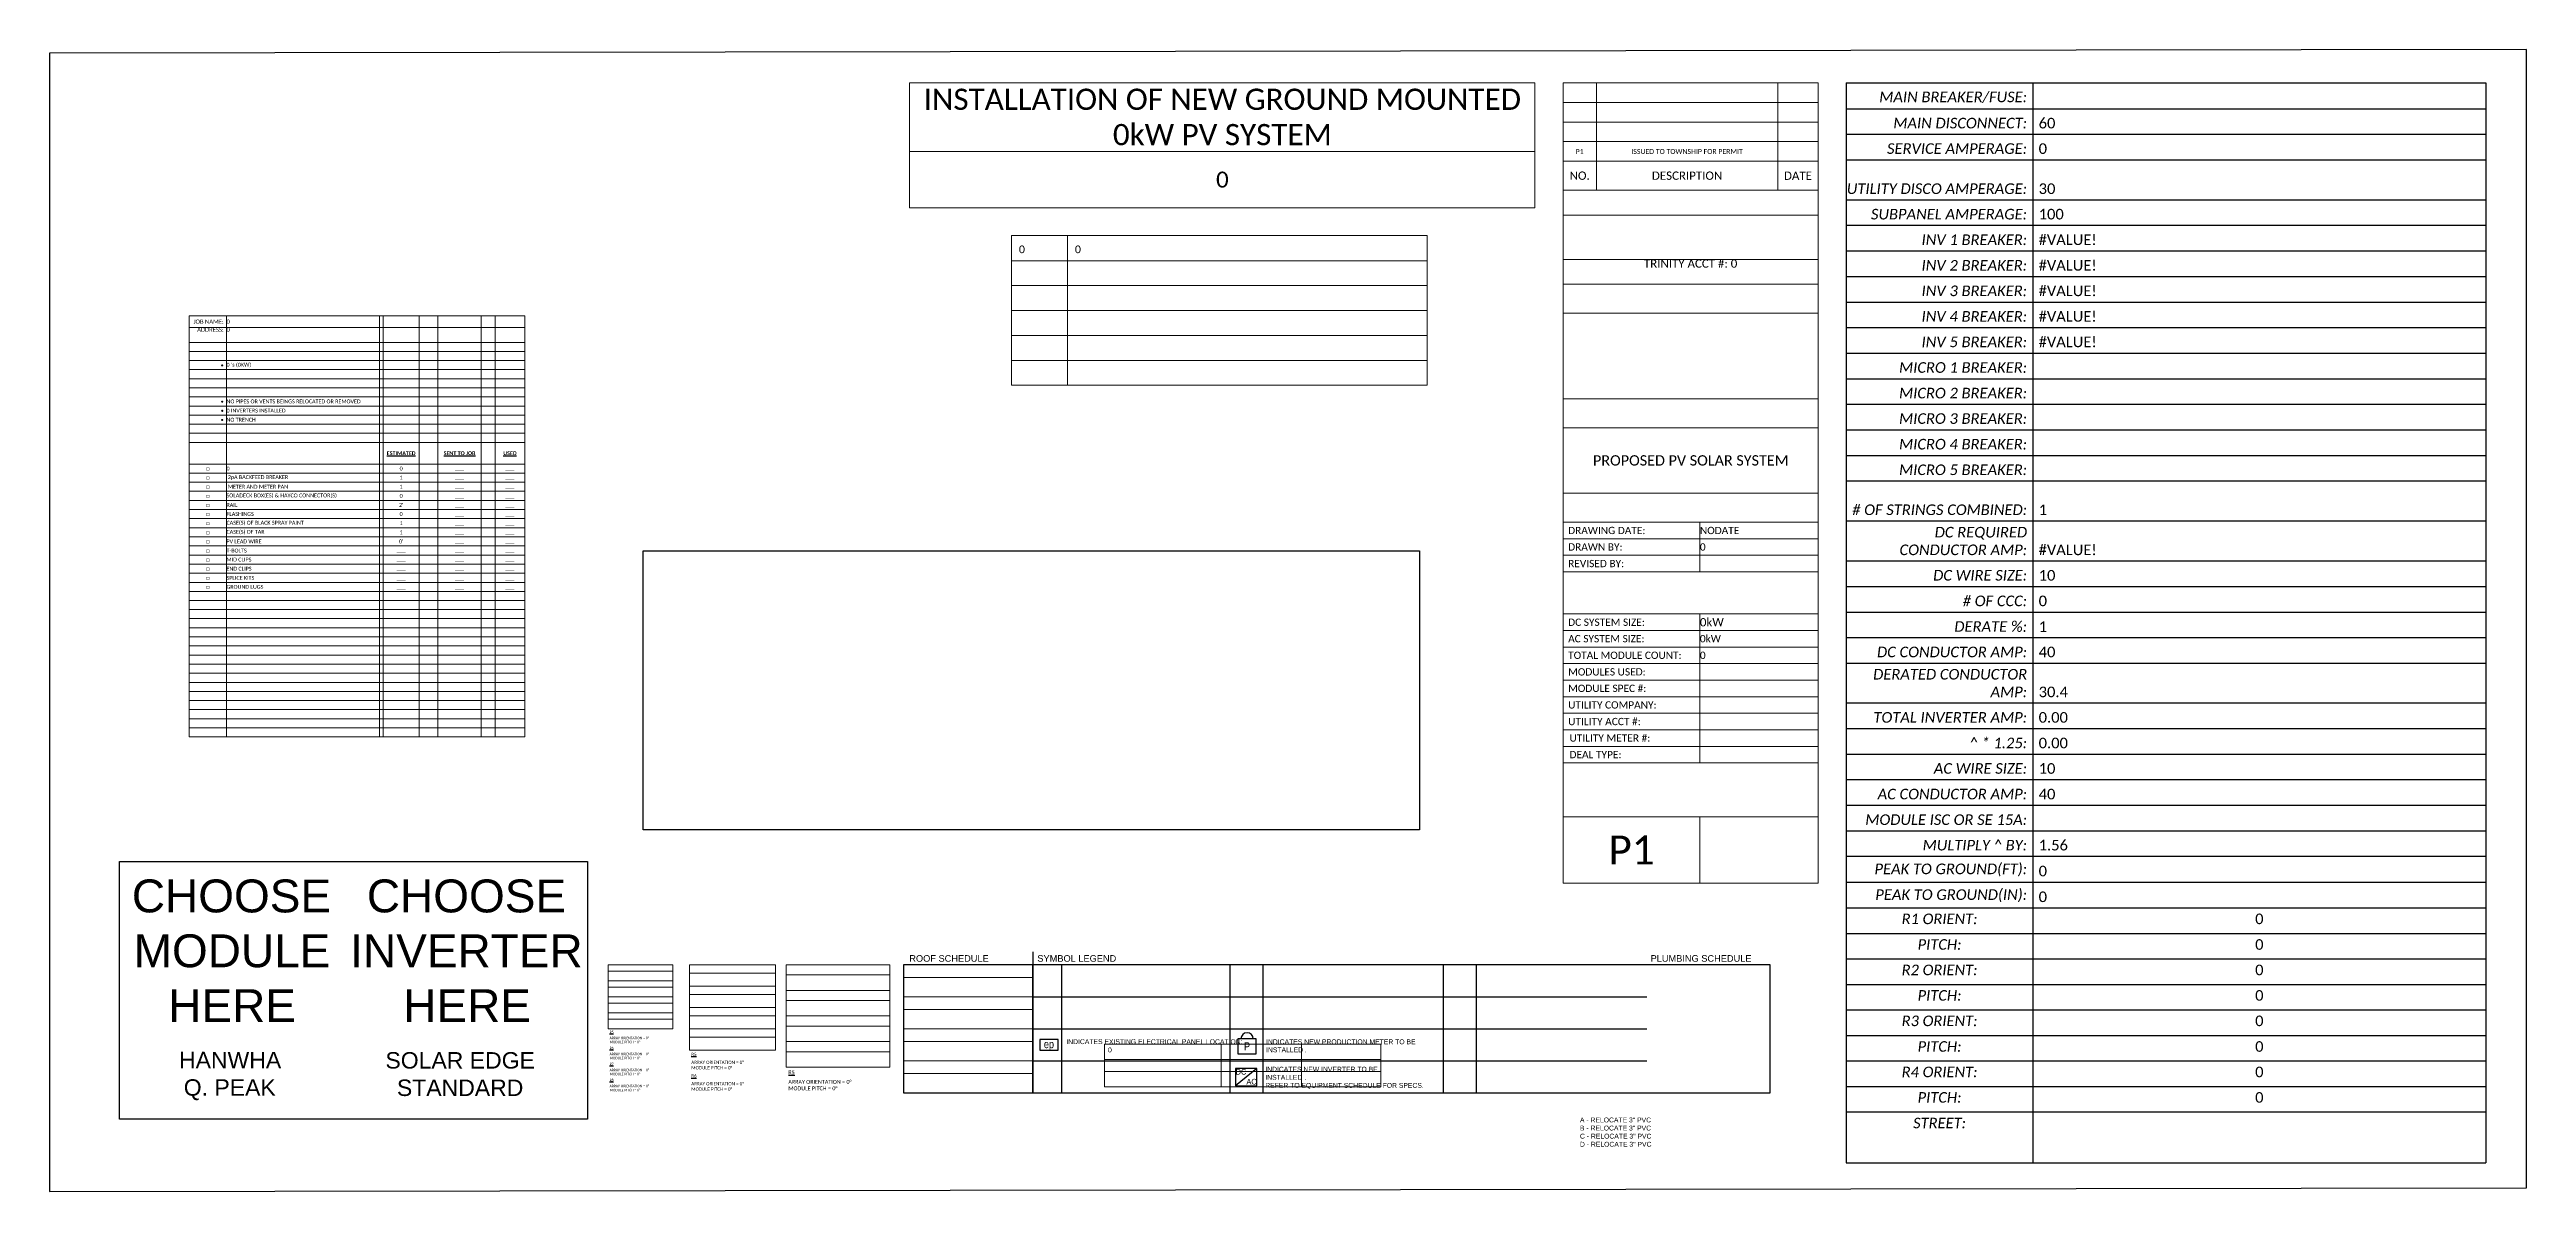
# Model space of a CAD drawing. Header units: feet. Extents: x -13431 to 15277, y 10370 to 29871.
# Drawn here: x 3900 to 5660, y 16778 to 17589 of the extents above; entities that cross this region are included whole.
import ezdxf
from ezdxf.enums import TextEntityAlignment as Align

# ---------------------------------------------------------------- set-up
doc = ezdxf.new("R2010")
doc.units = ezdxf.units.FT
doc.header["$MEASUREMENT"] = 0
doc.layers.add('LOCKED (NO PRINT)', color=7, linetype='Continuous', plot=False)
doc.layers.add('Z - TITLEBLOCK TXT', color=7, linetype='Continuous')
doc.styles.add('PAPER SPACE TXT', font='technic_.ttf', dxfattribs={"height": 0.125})
doc.styles.get("Standard").update_dxf_attribs({"font": 'calibri.ttf'})
doc.styles.add('TITLE BBLOCK TEXT', font='ARIALUNI.TTF')

# ---------------------------------------------------------------- blocks, each defined once
blk = doc.blocks.new('*T61')
at = {"layer": 'Defpoints', "color": 8, "linetype": 'ByBlock', "lineweight": 0, "transparency": 16777216}
for p, q in [((0, 0), (444.3, 0)), ((0, 0), (0, -88.9)), ((444.3, 0), (444.3, -88.9)), ((0, -48.9), (444.3, -48.9)), ((0, -88.9), (444.3, -88.9))]:
    blk.add_line(p, q, dxfattribs=at)
at = {"color": 0, "transparency": 16777216, "width": 437.115, "attachment_point": 5}
for s, insert, char_height in [('{\\fCalibri|b0|i0|c0;INSTALLATION OF NEW GROUND MOUNTED^J0kW PV SYSTEM', (222.2, -24.4), 15.067), ('{\\fCalibri|b0|i0|c0;0', (222.2, -68.9), 11.3)]:
    blk.add_mtext(s, dxfattribs=dict(at, insert=insert, char_height=char_height))
blk = doc.blocks.new('*T62')
at = {"layer": 'Defpoints', "color": 8, "linetype": 'ByBlock', "lineweight": 0, "transparency": 16777216}
for p, q in [((0, 0), (295.2, 0)), ((0, 0), (0, -106.5)), ((39.7, 0), (39.7, -106.5)), ((295.2, 0), (295.2, -106.5)), ((0, -17.9), (295.2, -17.9)), ((0, -35.6), (295.2, -35.6)), ((0, -53.3), (295.2, -53.3)), ((0, -71), (295.2, -71)), ((0, -88.8), (295.2, -88.8)), ((0, -106.5), (295.2, -106.5))]:
    blk.add_line(p, q, dxfattribs=at)
at = {"color": 0, "transparency": 16777216, "char_height": 5.449, "attachment_point": 7}
for s, insert, width in [('{\\fCalibri|b0|i0|c0;0', (5.2, -12.6), 29.27), ('{\\fCalibri|b0|i0|c0;0', (45, -12.6), 244.994), ('{\\fCalibri|b0|i0|c0;', (5.2, -30.4), 29.27), ('{\\fCalibri|b0|i0|c0;', (45, -30.4), 244.994), ('{\\fCalibri|b0|i0|c0;', (5.2, -48.1), 29.27), ('{\\fCalibri|b0|i0|c0;', (45, -48.1), 244.994), ('{\\fCalibri|b0|i0|c0;', (5.2, -65.8), 29.27), ('{\\fCalibri|b0|i0|c0;', (45, -65.8), 244.994), ('{\\fCalibri|b0|i0|c0;', (5.2, -83.5), 29.27), ('{\\fCalibri|b0|i0|c0;', (45, -83.5), 244.994), ('{\\fCalibri|b0|i0|c0;', (5.2, -101.3), 29.27), ('{\\fCalibri|b0|i0|c0;', (45, -101.3), 244.994)]:
    blk.add_mtext(s, dxfattribs=dict(at, insert=insert, width=width))
blk = doc.blocks.new('A$C754918D2')
at = {"linetype": 'Continuous'}
for p, q in [((-3.7, 11.6), (-3.7, 0.4)), ((10.1, 11.6), (-3.7, 11.6)), ((-3.7, 0.4), (10.1, 0.4)), ((10.1, 0.4), (10.1, 11.6))]:
    blk.add_line(p, q, dxfattribs=at)
blk.add_arc((3.2, 11.6), 4.64, 0.0033, 180.0033, dxfattribs=at)
at = {"style": 'PAPER SPACE TXT'}
blk.add_text('P', height=6, dxfattribs=at).set_placement((3.2, 6), align=Align.MIDDLE_CENTER)
blk = doc.blocks.new('GENERIC INVERTER')
blk.add_line((0.284, 0.231), (0, 0))
at = {"linetype": 'Continuous', "flags": 128}
blk.add_lwpolyline([(0.284, 0.231), (0, 0.231), (0, 0), (0.284, 0)], close=True, dxfattribs=at)
at = {"style": 'PAPER SPACE TXT'}
for s, p in [('DC', (0.072, 0.186)), ('AC', (0.212, 0.055))]:
    blk.add_text(s, height=0.075, dxfattribs=at).set_placement(p, align=Align.MIDDLE_CENTER)
blk = doc.blocks.new('A$C18892F71')
at = {"linetype": 'Continuous'}
for p, q in [((-0.124, 0.108), (-0.124, 0.01)), ((0.048, 0.108), (-0.124, 0.108)), ((-0.124, 0.01), (0.048, 0.01)), ((0.048, 0.01), (0.048, 0.108))]:
    blk.add_line(p, q, dxfattribs=at)
at = {"style": 'PAPER SPACE TXT'}
blk.add_text('ep', height=0.075, dxfattribs=at).set_placement((-0.038, 0.065), align=Align.MIDDLE_CENTER)
blk = doc.blocks.new('*T65')
at = {"layer": 'Defpoints', "color": 8, "linetype": 'ByBlock', "lineweight": 0, "transparency": 16777216}
for p, q in [((0, 0), (196.3, 0)), ((0, 0), (0, -30.3)), ((82.8, 0), (82.8, -30.3)), ((139.8, 0), (139.8, -30.3)), ((196.3, 0), (196.3, -30.3)), ((0, -10.8), (196.3, -10.8)), ((0, -19.5), (196.3, -19.5)), ((0, -30.3), (196.3, -30.3))]:
    blk.add_line(p, q, dxfattribs=at)
at = {"color": 0, "transparency": 16777216, "char_height": 3.438, "attachment_point": 1}
for s, insert, width in [('{\\fCalibri|b0|i0|c0;', (2.4, -10.8), 78.001), ('{\\fCalibri|b0|i0|c0;0', (2.4, -2.4), 78.001), ('{\\fCalibri|b0|i0|c0;', (85.3, -2.4), 52.08), ('{\\fCalibri|b0|i0|c0;', (85.3, -10.8), 52.08), ('{\\fCalibri|b0|i0|c0;', (142.2, -10.8), 51.743), ('{\\fCalibri|b0|i0|c0;.', (142.2, -2.4), 51.743), ('{\\fCalibri|b0|i0|c0;', (2.4, -21.9), 78.001), ('{\\fCalibri|b0|i0|c0;', (85.3, -21.9), 52.08), ('{\\fCalibri|b0|i0|c0;.', (142.2, -21.9), 51.743)]:
    blk.add_mtext(s, dxfattribs=dict(at, insert=insert, width=width))
blk = doc.blocks.new('*T66')
at = {"layer": 'Defpoints', "color": 8, "linetype": 'ByBlock', "lineweight": 0, "transparency": 16777216}
for p, q in [((0, 0), (91.8, 0)), ((0, 0), (0, -91.1)), ((91.8, 0), (91.8, -91.1)), ((0, -9), (91.8, -9)), ((0, -22.8), (91.8, -22.8)), ((0, -31.8), (91.8, -31.8)), ((0, -45.5), (91.8, -45.5)), ((0, -54.6), (91.8, -54.6)), ((0, -68.3), (91.8, -68.3)), ((0, -77.3), (91.8, -77.3)), ((0, -91.1), (91.8, -91.1))]:
    blk.add_line(p, q, dxfattribs=at)
at = {"color": 0, "transparency": 16777216, "char_height": 3.446, "width": 88.114, "attachment_point": 4}
for s, insert in [('{\\fCalibri|b0|i0|c0;\\L', (1.9, -4.5)), ('{\\fCalibri|b0|i0|c0;', (1.9, -15.9)), ('{\\fCalibri|b0|i0|c0;\\L', (1.9, -27.3)), ('{\\fCalibri|b0|i0|c0;', (1.9, -38.7)), ('{\\fCalibri|b0|i0|c0;\\L', (1.9, -50)), ('{\\fCalibri|b0|i0|c0;', (1.9, -61.4)), ('{\\fCalibri|b0|i0|c0;\\L', (1.9, -72.8)), ('{\\fCalibri|b0|i0|c0;', (1.9, -84.2))]:
    blk.add_mtext(s, dxfattribs=dict(at, insert=insert))
blk = doc.blocks.new('*T94')
at = {"layer": 'Defpoints', "color": 8, "linetype": 'ByBlock', "lineweight": 0, "transparency": 16777216}
for p, q in [((0, 0), (73.5, 0)), ((0, 0), (0, -72.8)), ((73.5, 0), (73.5, -72.8)), ((0, -7.2), (73.5, -7.2)), ((0, -18.2), (73.5, -18.2)), ((0, -25.4), (73.5, -25.4)), ((0, -36.4), (73.5, -36.4)), ((0, -43.6), (73.5, -43.6)), ((0, -54.6), (73.5, -54.6)), ((0, -61.9), (73.5, -61.9)), ((0, -72.8), (73.5, -72.8))]:
    blk.add_line(p, q, dxfattribs=at)
at = {"color": 0, "transparency": 16777216, "char_height": 2.757, "width": 70.491, "attachment_point": 4}
for s, insert in [('{\\fCalibri|b0|i0|c0;\\L', (1.5, -3.6)), ('{\\fCalibri|b0|i0|c0;', (1.5, -12.7)), ('{\\fCalibri|b0|i0|c0;\\L', (1.5, -21.8)), ('{\\fCalibri|b0|i0|c0;', (1.5, -30.9)), ('{\\fCalibri|b0|i0|c0;\\L', (1.5, -40)), ('{\\fCalibri|b0|i0|c0;', (1.5, -49.1)), ('{\\fCalibri|b0|i0|c0;\\L', (1.5, -58.2)), ('{\\fCalibri|b0|i0|c0;', (1.5, -67.4))]:
    blk.add_mtext(s, dxfattribs=dict(at, insert=insert))
blk = doc.blocks.new('*T95')
at = {"layer": 'Defpoints', "color": 8, "linetype": 'ByBlock', "lineweight": 0, "transparency": 16777216}
for p, q in [((0, 0), (61.2, 0)), ((0, 0), (0, -60.7)), ((61.2, 0), (61.2, -60.7)), ((0, -6), (61.2, -6)), ((0, -15.2), (61.2, -15.2)), ((0, -21.2), (61.2, -21.2)), ((0, -30.4), (61.2, -30.4)), ((0, -36.4), (61.2, -36.4)), ((0, -45.5), (61.2, -45.5)), ((0, -51.5), (61.2, -51.5)), ((0, -60.7), (61.2, -60.7))]:
    blk.add_line(p, q, dxfattribs=at)
at = {"color": 0, "transparency": 16777216, "char_height": 2.298, "width": 58.743, "attachment_point": 4}
for s, insert in [('{\\fCalibri|b0|i0|c0;\\L', (1.2, -3)), ('{\\fCalibri|b0|i0|c0;', (1.2, -10.6)), ('{\\fCalibri|b0|i0|c0;\\L', (1.2, -18.2)), ('{\\fCalibri|b0|i0|c0;', (1.2, -25.8)), ('{\\fCalibri|b0|i0|c0;\\L', (1.2, -33.4)), ('{\\fCalibri|b0|i0|c0;', (1.2, -41)), ('{\\fCalibri|b0|i0|c0;\\L', (1.2, -48.5)), ('{\\fCalibri|b0|i0|c0;', (1.2, -56.1))]:
    blk.add_mtext(s, dxfattribs=dict(at, insert=insert))
blk = doc.blocks.new('*T96')
at = {"layer": 'Defpoints', "color": 8, "linetype": 'ByBlock', "lineweight": 0, "transparency": 16777216}
for p, q in [((0, 0), (45.9, 0)), ((0, 0), (0, -45.5)), ((45.9, 0), (45.9, -45.5)), ((0, -4.5), (45.9, -4.5)), ((0, -11.4), (45.9, -11.4)), ((0, -15.9), (45.9, -15.9)), ((0, -22.8), (45.9, -22.8)), ((0, -27.3), (45.9, -27.3)), ((0, -34.1), (45.9, -34.1)), ((0, -38.7), (45.9, -38.7)), ((0, -45.5), (45.9, -45.5))]:
    blk.add_line(p, q, dxfattribs=at)
at = {"color": 0, "transparency": 16777216, "char_height": 1.723, "width": 44.057, "attachment_point": 4}
for s, insert in [('{\\fCalibri|b0|i0|c0;\\L', (0.9, -2.3)), ('{\\fCalibri|b0|i0|c0;', (0.9, -7.9)), ('{\\fCalibri|b0|i0|c0;\\L', (0.9, -13.6)), ('{\\fCalibri|b0|i0|c0;', (0.9, -19.3)), ('{\\fCalibri|b0|i0|c0;\\L', (0.9, -25)), ('{\\fCalibri|b0|i0|c0;', (0.9, -30.7)), ('{\\fCalibri|b0|i0|c0;\\L', (0.9, -36.4)), ('{\\fCalibri|b0|i0|c0;', (0.9, -42.1))]:
    blk.add_mtext(s, dxfattribs=dict(at, insert=insert))
blk = doc.blocks.new('*T97')
at = {"layer": 'Defpoints', "color": 8, "linetype": 'ByBlock', "lineweight": 0, "transparency": 16777216}
for p, q in [((0, 0), (238.6, 0)), ((0, 0), (0, -299.3)), ((26.6, 0), (26.6, -299.3)), ((135.2, 0), (135.2, -299.3)), ((137.9, 0), (137.9, -299.3)), ((163.5, 0), (163.5, -299.3)), ((176.8, 0), (176.8, -299.3)), ((207.6, 0), (207.6, -299.3)), ((217.4, 0), (217.4, -299.3)), ((238.6, 0), (238.6, -299.3)), ((0, -8.4), (238.6, -8.4)), ((0, -18.9), (238.6, -18.9)), ((0, -25.4), (238.6, -25.4)), ((0, -31.8), (238.6, -31.8)), ((0, -38.3), (238.6, -38.3)), ((0, -44.8), (238.6, -44.8)), ((0, -51.2), (238.6, -51.2)), ((0, -57.7), (238.6, -57.7)), ((0, -64.2), (238.6, -64.2)), ((0, -70.6), (238.6, -70.6)), ((0, -77.1), (238.6, -77.1)), ((0, -83.5), (238.6, -83.5)), ((0, -90), (238.6, -90)), ((0, -105.4), (238.6, -105.4)), ((0, -111.8), (238.6, -111.8)), ((0, -118.3), (238.6, -118.3)), ((0, -124.7), (238.6, -124.7)), ((0, -131.2), (238.6, -131.2)), ((0, -137.7), (238.6, -137.7)), ((0, -144.2), (238.6, -144.2)), ((0, -150.7), (238.6, -150.7)), ((0, -157.2), (238.6, -157.2)), ((0, -163.6), (238.6, -163.6)), ((0, -170.1), (238.6, -170.1)), ((0, -176.6), (238.6, -176.6)), ((0, -183), (238.6, -183)), ((0, -189.5), (238.6, -189.5)), ((0, -195.9), (238.6, -195.9)), ((0, -202.4), (238.6, -202.4)), ((0, -208.9), (238.6, -208.9)), ((0, -215.3), (238.6, -215.3)), ((0, -221.8), (238.6, -221.8)), ((0, -228.3), (238.6, -228.3)), ((0, -234.7), (238.6, -234.7)), ((0, -241.2), (238.6, -241.2)), ((0, -247.6), (238.6, -247.6)), ((0, -254.1), (238.6, -254.1)), ((0, -260.6), (238.6, -260.6)), ((0, -267), (238.6, -267)), ((0, -273.5), (238.6, -273.5)), ((0, -279.9), (238.6, -279.9)), ((0, -286.4), (238.6, -286.4)), ((0, -292.9), (238.6, -292.9)), ((0, -299.3), (238.6, -299.3))]:
    blk.add_line(p, q, dxfattribs=at)
at = {"color": 0, "transparency": 16777216}
for s, insert, char_height, width, attachment_point in [('{\\fCalibri|b0|i0|c0;JOB NAME:', (24.6, -4.2), 3, 22.582, 6), ('{\\fCalibri|b0|i0|c0;ADDRESS:', (24.6, -8.4), 3, 22.582, 3), ('{\\fCalibri|b0|i0|c0;0', (26.6, -4.2), 3, 108.617, 4), ('{\\fCalibri|b0|i0|c0;0', (26.6, -8.4), 3, 108.617, 1), ('{\\fCalibri|b0|i0|c0;', (136.6, -4.2), 2.75, 2.75, 5), ('{\\fCalibri|b0|i0|c0;', (136.6, -13.7), 2.75, 2.75, 5), ('{\\fCalibri|b0|i0|c0;', (150.7, -4.2), 2.75, 25.507, 5), ('{\\fCalibri|b0|i0|c0;', (150.7, -13.7), 2.75, 25.507, 5), ('{\\fCalibri|b0|i0|c0;', (170.1, -4.2), 2.75, 13.357, 5), ('{\\fCalibri|b0|i0|c0;', (170.1, -13.7), 2.75, 13.357, 5), ('{\\fCalibri|b0|i0|c0;', (192.2, -4.2), 2.75, 30.809, 5), ('{\\fCalibri|b0|i0|c0;', (192.2, -13.7), 2.75, 30.809, 5), ('{\\fCalibri|b0|i0|c0;', (212.5, -4.2), 2.75, 9.823, 5), ('{\\fCalibri|b0|i0|c0;', (212.5, -13.7), 2.75, 9.823, 5), ('{\\fCalibri|b0|i0|c0;', (228, -4.2), 2.75, 21.192, 5), ('{\\fCalibri|b0|i0|c0;', (228, -13.7), 2.75, 21.192, 5), ('{\\fCalibri|b0|i0|c0;•', (24.6, -35.1), 2.75, 22.582, 6), ('{\\fCalibri|b0|i0|c0;', (24.6, -22.1), 2.75, 22.582, 6), ('{\\fCalibri|b0|i0|c0;', (24.6, -28.6), 2.75, 22.582, 6), ('{\\fCalibri|b0|i0|c0;', (26.6, -22.1), 2.75, 108.617, 4), ('{\\fCalibri|b0|i0|c0;', (26.6, -28.6), 2.75, 108.617, 4), ("{\\fCalibri|b0|i0|c0;0 's (0KW)", (26.6, -35.1), 2.75, 108.617, 4), ('{\\fCalibri|b0|i0|c0;', (136.6, -22.1), 2.75, 2.75, 5), ('{\\fCalibri|b0|i0|c0;', (136.6, -28.6), 2.75, 2.75, 5), ('{\\fCalibri|b0|i0|c0;', (136.6, -35.1), 2.75, 2.75, 5), ('{\\fCalibri|b0|i0|c0;', (150.7, -22.1), 2.75, 25.507, 5), ('{\\fCalibri|b0|i0|c0;', (150.7, -28.6), 2.75, 25.507, 5), ('{\\fCalibri|b0|i0|c0;', (150.7, -35.1), 2.75, 25.507, 5), ('{\\fCalibri|b0|i0|c0;', (170.1, -22.1), 2.75, 13.357, 5), ('{\\fCalibri|b0|i0|c0;', (170.1, -28.6), 2.75, 13.357, 5), ('{\\fCalibri|b0|i0|c0;', (170.1, -35.1), 2.75, 13.357, 5), ('{\\fCalibri|b0|i0|c0;', (192.2, -22.1), 2.75, 30.809, 5), ('{\\fCalibri|b0|i0|c0;', (192.2, -28.6), 2.75, 30.809, 5), ('{\\fCalibri|b0|i0|c0;', (192.2, -35.1), 2.75, 30.809, 5), ('{\\fCalibri|b0|i0|c0;', (212.5, -22.1), 2.75, 9.823, 5), ('{\\fCalibri|b0|i0|c0;', (212.5, -28.6), 2.75, 9.823, 5), ('{\\fCalibri|b0|i0|c0;', (212.5, -35.1), 2.75, 9.823, 5), ('{\\fCalibri|b0|i0|c0;', (228, -22.1), 2.75, 21.192, 5), ('{\\fCalibri|b0|i0|c0;', (228, -28.6), 2.75, 21.192, 5), ('{\\fCalibri|b0|i0|c0;', (228, -35.1), 2.75, 21.192, 5), ('{\\fCalibri|b0|i0|c0;', (24.6, -41.6), 2.75, 22.582, 6), ('{\\fCalibri|b0|i0|c0;', (24.6, -48), 2.75, 22.582, 6), ('{\\fCalibri|b0|i0|c0;', (26.6, -41.6), 2.75, 108.617, 4), ('{\\fCalibri|b0|i0|c0;', (26.6, -48), 2.75, 108.617, 4), ('{\\fCalibri|b0|i0|c0;', (136.6, -41.6), 2.75, 2.75, 5), ('{\\fCalibri|b0|i0|c0;', (136.6, -48), 2.75, 2.75, 5), ('{\\fCalibri|b0|i0|c0;', (150.7, -41.6), 2.75, 25.507, 5), ('{\\fCalibri|b0|i0|c0;', (150.7, -48), 2.75, 25.507, 5), ('{\\fCalibri|b0|i0|c0;', (170.1, -41.6), 2.75, 13.357, 5), ('{\\fCalibri|b0|i0|c0;', (170.1, -48), 2.75, 13.357, 5), ('{\\fCalibri|b0|i0|c0;', (192.2, -41.6), 2.75, 30.809, 5), ('{\\fCalibri|b0|i0|c0;', (192.2, -48), 2.75, 30.809, 5), ('{\\fCalibri|b0|i0|c0;', (212.5, -41.6), 2.75, 9.823, 5), ('{\\fCalibri|b0|i0|c0;', (212.5, -48), 2.75, 9.823, 5), ('{\\fCalibri|b0|i0|c0;', (228, -41.6), 2.75, 21.192, 5), ('{\\fCalibri|b0|i0|c0;', (228, -48), 2.75, 21.192, 5), ('{\\fCalibri|b0|i0|c0;•', (24.6, -60.9), 2.75, 22.582, 6), ('{\\fCalibri|b0|i0|c0;•', (24.6, -67.4), 2.75, 22.582, 6), ('{\\fCalibri|b0|i0|c0;', (24.6, -54.5), 2.75, 22.582, 6), ('{\\fCalibri|b0|i0|c0;', (26.6, -54.5), 2.75, 108.617, 4), ('{\\fCalibri|b0|i0|c0;0 INVERTERS INSTALLED ', (26.6, -67.4), 2.75, 108.617, 4), ('{\\fCalibri|b0|i0|c0;NO PIPES OR VENTS BEINGS RELOCATED OR REMOVED', (26.6, -60.9), 2.75, 108.617, 4), ('{\\fCalibri|b0|i0|c0;', (136.6, -54.5), 2.75, 2.75, 5), ('{\\fCalibri|b0|i0|c0;', (136.6, -60.9), 2.75, 2.75, 5), ('{\\fCalibri|b0|i0|c0;', (136.6, -67.4), 2.75, 2.75, 5), ('{\\fCalibri|b0|i0|c0;', (150.7, -54.5), 2.75, 25.507, 5), ('{\\fCalibri|b0|i0|c0;', (150.7, -60.9), 2.75, 25.507, 5), ('{\\fCalibri|b0|i0|c0;', (150.7, -67.4), 2.75, 25.507, 5), ('{\\fCalibri|b0|i0|c0;', (170.1, -54.5), 2.75, 13.357, 5), ('{\\fCalibri|b0|i0|c0;', (170.1, -60.9), 2.75, 13.357, 5), ('{\\fCalibri|b0|i0|c0;', (170.1, -67.4), 2.75, 13.357, 5), ('{\\fCalibri|b0|i0|c0;', (192.2, -54.5), 2.75, 30.809, 5), ('{\\fCalibri|b0|i0|c0;', (192.2, -60.9), 2.75, 30.809, 5), ('{\\fCalibri|b0|i0|c0;', (192.2, -67.4), 2.75, 30.809, 5), ('{\\fCalibri|b0|i0|c0;', (212.5, -54.5), 2.75, 9.823, 5), ('{\\fCalibri|b0|i0|c0;', (212.5, -60.9), 2.75, 9.823, 5), ('{\\fCalibri|b0|i0|c0;', (212.5, -67.4), 2.75, 9.823, 5), ('{\\fCalibri|b0|i0|c0;', (228, -54.5), 2.75, 21.192, 5), ('{\\fCalibri|b0|i0|c0;', (228, -60.9), 2.75, 21.192, 5), ('{\\fCalibri|b0|i0|c0;', (228, -67.4), 2.75, 21.192, 5), ('{\\fCalibri|b0|i0|c0;•', (24.6, -73.9), 2.75, 22.582, 6), ('{\\fCalibri|b0|i0|c0;', (24.6, -80.3), 2.75, 22.582, 6), ('{\\fCalibri|b0|i0|c0;', (24.6, -86.8), 2.75, 22.582, 6), ('{\\fCalibri|b0|i0|c0;', (26.6, -80.3), 2.75, 108.617, 4), ('{\\fCalibri|b0|i0|c0;', (26.6, -86.8), 2.75, 108.617, 4), ('{\\fCalibri|b0|i0|c0;NO TRENCH', (26.6, -73.9), 2.75, 108.617, 4), ('{\\fCalibri|b0|i0|c0;', (136.6, -73.9), 2.75, 2.75, 5), ('{\\fCalibri|b0|i0|c0;', (136.6, -80.3), 2.75, 2.75, 5), ('{\\fCalibri|b0|i0|c0;', (136.6, -86.8), 2.75, 2.75, 5), ('{\\fCalibri|b0|i0|c0;', (150.7, -73.9), 2.75, 25.507, 5), ('{\\fCalibri|b0|i0|c0;', (150.7, -80.3), 2.75, 25.507, 5), ('{\\fCalibri|b0|i0|c0;', (150.7, -86.8), 2.75, 25.507, 5), ('{\\fCalibri|b0|i0|c0;', (170.1, -73.9), 2.75, 13.357, 5), ('{\\fCalibri|b0|i0|c0;', (170.1, -80.3), 2.75, 13.357, 5), ('{\\fCalibri|b0|i0|c0;', (170.1, -86.8), 2.75, 13.357, 5), ('{\\fCalibri|b0|i0|c0;', (192.2, -73.9), 2.75, 30.809, 5), ('{\\fCalibri|b0|i0|c0;', (192.2, -80.3), 2.75, 30.809, 5), ('{\\fCalibri|b0|i0|c0;', (192.2, -86.8), 2.75, 30.809, 5), ('{\\fCalibri|b0|i0|c0;', (212.5, -73.9), 2.75, 9.823, 5), ('{\\fCalibri|b0|i0|c0;', (212.5, -80.3), 2.75, 9.823, 5), ('{\\fCalibri|b0|i0|c0;', (212.5, -86.8), 2.75, 9.823, 5), ('{\\fCalibri|b0|i0|c0;', (228, -73.9), 2.75, 21.192, 5), ('{\\fCalibri|b0|i0|c0;', (228, -80.3), 2.75, 21.192, 5), ('{\\fCalibri|b0|i0|c0;', (228, -86.8), 2.75, 21.192, 5), ('{\\fCalibri|b0|i0|c0;', (13.3, -97.7), 2.75, 22.582, 5), ('{\\fCalibri|b0|i0|c0;', (26.6, -97.7), 2.75, 108.617, 4), ('{\\fCalibri|b0|i0|c0;', (136.6, -97.7), 2.75, 2.75, 5), ('{\\fCalibri|b1|i0|c0;\\LESTIMATED', (150.7, -97.7), 2.75, 25.507, 5), ('{\\fCalibri|b0|i0|c0;', (170.1, -97.7), 2.75, 13.357, 5), ('{\\fCalibri|b1|i0|c0;\\LSENT TO JOB', (192.2, -97.7), 2.75, 30.809, 5), ('{\\fCalibri|b0|i0|c0;', (212.5, -97.7), 2.75, 9.823, 5), ('{\\fCalibri|b1|i0|c0;\\LUSED', (228, -97.7), 2.75, 21.192, 5), ('{\\fCalibri|b0|i0|c0;□', (13.3, -108.6), 2.75, 22.582, 5), ('{\\fCalibri|b0|i0|c0;□', (13.3, -115), 2.75, 22.582, 5), ('{\\fCalibri|b0|i0|c0;□', (13.3, -121.5), 2.75, 22.582, 5), ('{\\fCalibri|b0|i0|c0;0', (26.6, -108.6), 2.75, 108.617, 4), ('{\\fCalibri|b0|i0|c0; 2pA BACKFEED BREAKER', (26.6, -115), 2.75, 108.617, 4), ('{\\fCalibri|b0|i0|c0; METER AND METER PAN', (26.6, -121.5), 2.75, 108.617, 4), ('{\\fCalibri|b0|i0|c0;', (136.6, -108.6), 2.75, 2.75, 5), ('{\\fCalibri|b0|i0|c0;', (136.6, -115), 2.75, 2.75, 5), ('{\\fCalibri|b0|i0|c0;', (136.6, -121.5), 2.75, 2.75, 5), ('{\\fCalibri|b0|i0|c0;0', (150.7, -108.6), 2.75, 25.507, 5), ('{\\fCalibri|b0|i0|c0;1', (150.7, -115), 2.75, 25.507, 5), ('{\\fCalibri|b0|i0|c0;1', (150.7, -121.5), 2.75, 25.507, 5), ('{\\fCalibri|b0|i0|c0;', (170.1, -108.6), 2.75, 13.357, 5), ('{\\fCalibri|b0|i0|c0;', (170.1, -115), 2.75, 13.357, 5), ('{\\fCalibri|b0|i0|c0;', (170.1, -121.5), 2.75, 13.357, 5), ('{\\fCalibri|b0|i0|c0;___', (192.2, -108.6), 2.75, 30.809, 5), ('{\\fCalibri|b0|i0|c0;___', (192.2, -115), 2.75, 30.809, 5), ('{\\fCalibri|b0|i0|c0;___', (192.2, -121.5), 2.75, 30.809, 5), ('{\\fCalibri|b0|i0|c0;', (212.5, -108.6), 2.75, 9.823, 5), ('{\\fCalibri|b0|i0|c0;', (212.5, -115), 2.75, 9.823, 5), ('{\\fCalibri|b0|i0|c0;', (212.5, -121.5), 2.75, 9.823, 5), ('{\\fCalibri|b0|i0|c0;___', (228, -108.6), 2.75, 21.192, 5), ('{\\fCalibri|b0|i0|c0;___', (228, -115), 2.75, 21.192, 5), ('{\\fCalibri|b0|i0|c0;___', (228, -121.5), 2.75, 21.192, 5), ('{\\fCalibri|b0|i0|c0;□', (13.3, -128), 2.75, 22.582, 5), ('{\\fCalibri|b0|i0|c0;□', (13.3, -134.5), 2.75, 22.582, 5), ('{\\fCalibri|b0|i0|c0;□', (13.3, -140.9), 2.75, 22.582, 5), ('{\\fCalibri|b0|i0|c0;SOLADECK BOX(ES) & HAYCO CONNECTOR(S)', (26.6, -128), 2.75, 108.617, 4), ('{\\fCalibri|b0|i0|c0;RAIL', (26.6, -134.5), 2.75, 108.617, 4), ('{\\fCalibri|b0|i0|c0;FLASHINGS', (26.6, -140.9), 2.75, 108.617, 4), ('{\\fCalibri|b0|i0|c0;', (136.6, -128), 2.75, 2.75, 5), ('{\\fCalibri|b0|i0|c0;', (136.6, -134.5), 2.75, 2.75, 5), ("{\\fCalibri|b0|i0|c0;2'", (150.7, -134.5), 2.75, 25.507, 5), ('{\\fCalibri|b0|i0|c0;0', (150.7, -128), 2.75, 25.507, 5), ('{\\fCalibri|b0|i0|c0;0', (150.7, -140.9), 2.75, 25.507, 5), ('{\\fCalibri|b0|i0|c0;', (170.1, -128), 2.75, 13.357, 5), ('{\\fCalibri|b0|i0|c0;', (170.1, -134.5), 2.75, 13.357, 5), ('{\\fCalibri|b0|i0|c0;___', (192.2, -128), 2.75, 30.809, 5), ('{\\fCalibri|b0|i0|c0;___', (192.2, -134.5), 2.75, 30.809, 5), ('{\\fCalibri|b0|i0|c0;', (212.5, -128), 2.75, 9.823, 5), ('{\\fCalibri|b0|i0|c0;', (212.5, -134.5), 2.75, 9.823, 5), ('{\\fCalibri|b0|i0|c0;___', (228, -128), 2.75, 21.192, 5), ('{\\fCalibri|b0|i0|c0;___', (228, -134.5), 2.75, 21.192, 5), ('{\\fCalibri|b0|i0|c0;□', (13.3, -147.4), 2.75, 22.582, 5), ('{\\fCalibri|b0|i0|c0;□', (13.3, -153.9), 2.75, 22.582, 5), ('{\\fCalibri|b0|i0|c0;CASE(S) OF BLACK SPRAY PAINT', (26.6, -147.4), 2.75, 108.617, 4), ('{\\fCalibri|b0|i0|c0;CASE(S) OF TAR', (26.6, -153.9), 2.75, 108.617, 4), ('{\\fCalibri|b0|i0|c0;', (136.6, -140.9), 2.75, 2.75, 5), ('{\\fCalibri|b0|i0|c0;', (136.6, -147.4), 2.75, 2.75, 5), ('{\\fCalibri|b0|i0|c0;', (136.6, -153.9), 2.75, 2.75, 5), ('{\\fCalibri|b0|i0|c0;1', (150.7, -147.4), 2.75, 25.507, 5), ('{\\fCalibri|b0|i0|c0;1', (150.7, -153.9), 2.75, 25.507, 5), ('{\\fCalibri|b0|i0|c0;', (170.1, -140.9), 2.75, 13.357, 5), ('{\\fCalibri|b0|i0|c0;', (170.1, -147.4), 2.75, 13.357, 5), ('{\\fCalibri|b0|i0|c0;', (170.1, -153.9), 2.75, 13.357, 5), ('{\\fCalibri|b0|i0|c0;___', (192.2, -140.9), 2.75, 30.809, 5), ('{\\fCalibri|b0|i0|c0;___', (192.2, -147.4), 2.75, 30.809, 5), ('{\\fCalibri|b0|i0|c0;___', (192.2, -153.9), 2.75, 30.809, 5), ('{\\fCalibri|b0|i0|c0;', (212.5, -140.9), 2.75, 9.823, 5), ('{\\fCalibri|b0|i0|c0;', (212.5, -147.4), 2.75, 9.823, 5), ('{\\fCalibri|b0|i0|c0;', (212.5, -153.9), 2.75, 9.823, 5), ('{\\fCalibri|b0|i0|c0;___', (228, -140.9), 2.75, 21.192, 5), ('{\\fCalibri|b0|i0|c0;___', (228, -147.4), 2.75, 21.192, 5), ('{\\fCalibri|b0|i0|c0;___', (228, -153.9), 2.75, 21.192, 5), ('{\\fCalibri|b0|i0|c0;□', (13.3, -160.4), 2.75, 22.582, 5), ('{\\fCalibri|b0|i0|c0;□', (13.3, -166.9), 2.75, 22.582, 5), ('{\\fCalibri|b0|i0|c0;□', (13.3, -173.3), 2.75, 22.582, 5), ('{\\fCalibri|b0|i0|c0;T-BOLTS', (26.6, -166.9), 2.75, 108.617, 4), ('{\\fCalibri|b0|i0|c0;PV LEAD WIRE', (26.6, -160.4), 2.75, 108.617, 4), ('{\\fCalibri|b0|i0|c0;MID CLIPS', (26.6, -173.3), 2.75, 108.617, 4), ('{\\fCalibri|b0|i0|c0;', (136.6, -160.4), 2.75, 2.75, 5), ('{\\fCalibri|b0|i0|c0;', (136.6, -166.9), 2.75, 2.75, 5), ('{\\fCalibri|b0|i0|c0;', (136.6, -173.3), 2.75, 2.75, 5), ('{\\fCalibri|b0|i0|c0;___', (150.7, -166.9), 2.75, 25.507, 5), ('{\\fCalibri|b0|i0|c0;___', (150.7, -173.3), 2.75, 25.507, 5), ("{\\fCalibri|b0|i0|c0;0'", (150.7, -160.4), 2.75, 25.507, 5), ('{\\fCalibri|b0|i0|c0;', (170.1, -160.4), 2.75, 13.357, 5), ('{\\fCalibri|b0|i0|c0;', (170.1, -166.9), 2.75, 13.357, 5), ('{\\fCalibri|b0|i0|c0;', (170.1, -173.3), 2.75, 13.357, 5), ('{\\fCalibri|b0|i0|c0;___', (192.2, -160.4), 2.75, 30.809, 5), ('{\\fCalibri|b0|i0|c0;___', (192.2, -166.9), 2.75, 30.809, 5), ('{\\fCalibri|b0|i0|c0;___', (192.2, -173.3), 2.75, 30.809, 5), ('{\\fCalibri|b0|i0|c0;', (212.5, -160.4), 2.75, 9.823, 5), ('{\\fCalibri|b0|i0|c0;', (212.5, -166.9), 2.75, 9.823, 5), ('{\\fCalibri|b0|i0|c0;', (212.5, -173.3), 2.75, 9.823, 5), ('{\\fCalibri|b0|i0|c0;___', (228, -160.4), 2.75, 21.192, 5), ('{\\fCalibri|b0|i0|c0;___', (228, -166.9), 2.75, 21.192, 5), ('{\\fCalibri|b0|i0|c0;___', (228, -173.3), 2.75, 21.192, 5), ('{\\fCalibri|b0|i0|c0;□', (13.3, -179.8), 2.75, 22.582, 5), ('{\\fCalibri|b0|i0|c0;□', (13.3, -186.3), 2.75, 22.582, 5), ('{\\fCalibri|b0|i0|c0;□', (13.3, -192.7), 2.75, 22.582, 5), ('{\\fCalibri|b0|i0|c0;SPLICE KITS', (26.6, -186.3), 2.75, 108.617, 4), ('{\\fCalibri|b0|i0|c0;GROUND LUGS', (26.6, -192.7), 2.75, 108.617, 4), ('{\\fCalibri|b0|i0|c0;END CLIPS', (26.6, -179.8), 2.75, 108.617, 4), ('{\\fCalibri|b0|i0|c0;', (136.6, -179.8), 2.75, 2.75, 5), ('{\\fCalibri|b0|i0|c0;', (136.6, -186.3), 2.75, 2.75, 5), ('{\\fCalibri|b0|i0|c0;', (136.6, -192.7), 2.75, 2.75, 5), ('{\\fCalibri|b0|i0|c0;___', (150.7, -179.8), 2.75, 25.507, 5), ('{\\fCalibri|b0|i0|c0;___', (150.7, -186.3), 2.75, 25.507, 5), ('{\\fCalibri|b0|i0|c0;', (170.1, -179.8), 2.75, 13.357, 5), ('{\\fCalibri|b0|i0|c0;', (170.1, -186.3), 2.75, 13.357, 5), ('{\\fCalibri|b0|i0|c0;', (170.1, -192.7), 2.75, 13.357, 5), ('{\\fCalibri|b0|i0|c0;___', (192.2, -179.8), 2.75, 30.809, 5), ('{\\fCalibri|b0|i0|c0;___', (192.2, -186.3), 2.75, 30.809, 5), ('{\\fCalibri|b0|i0|c0;', (212.5, -179.8), 2.75, 9.823, 5), ('{\\fCalibri|b0|i0|c0;', (212.5, -186.3), 2.75, 9.823, 5), ('{\\fCalibri|b0|i0|c0;', (212.5, -192.7), 2.75, 9.823, 5), ('{\\fCalibri|b0|i0|c0;___', (228, -179.8), 2.75, 21.192, 5), ('{\\fCalibri|b0|i0|c0;___', (228, -186.3), 2.75, 21.192, 5), ('{\\fCalibri|b0|i0|c0;', (13.3, -199.2), 2.75, 22.582, 5), ('{\\fCalibri|b0|i0|c0;', (13.3, -205.6), 2.75, 22.582, 5), ('{\\fCalibri|b0|i0|c0;', (26.6, -199.2), 2.75, 108.617, 4), ('{\\fCalibri|b0|i0|c0;', (26.6, -205.6), 2.75, 108.617, 4), ('{\\fCalibri|b0|i0|c0;', (136.6, -199.2), 2.75, 2.75, 5), ('{\\fCalibri|b0|i0|c0;', (136.6, -205.6), 2.75, 2.75, 5), ('{\\fCalibri|b0|i0|c0;___', (150.7, -192.7), 2.75, 25.507, 5), ('{\\fCalibri|b0|i0|c0;', (150.7, -199.2), 2.75, 25.507, 5), ('{\\fCalibri|b0|i0|c0;', (150.7, -205.6), 2.75, 25.507, 5), ('{\\fCalibri|b0|i0|c0;', (170.1, -199.2), 2.75, 13.357, 5), ('{\\fCalibri|b0|i0|c0;', (170.1, -205.6), 2.75, 13.357, 5), ('{\\fCalibri|b0|i0|c0;___', (192.2, -192.7), 2.75, 30.809, 5), ('{\\fCalibri|b0|i0|c0;', (192.2, -199.2), 2.75, 30.809, 5), ('{\\fCalibri|b0|i0|c0;', (192.2, -205.6), 2.75, 30.809, 5), ('{\\fCalibri|b0|i0|c0;', (212.5, -199.2), 2.75, 9.823, 5), ('{\\fCalibri|b0|i0|c0;', (212.5, -205.6), 2.75, 9.823, 5), ('{\\fCalibri|b0|i0|c0;___', (228, -192.7), 2.75, 21.192, 5), ('{\\fCalibri|b0|i0|c0;', (228, -199.2), 2.75, 21.192, 5), ('{\\fCalibri|b0|i0|c0;', (228, -205.6), 2.75, 21.192, 5), ('{\\fCalibri|b0|i0|c0;', (13.3, -212.1), 2.75, 22.582, 5), ('{\\fCalibri|b0|i0|c0;', (13.3, -218.6), 2.75, 22.582, 5), ('{\\fCalibri|b0|i0|c0;', (13.3, -225), 2.75, 22.582, 5), ('{\\fCalibri|b0|i0|c0;', (26.6, -212.1), 2.75, 108.617, 4), ('{\\fCalibri|b0|i0|c0;', (26.6, -218.6), 2.75, 108.617, 4), ('{\\fCalibri|b0|i0|c0;', (26.6, -225), 2.75, 108.617, 4), ('{\\fCalibri|b0|i0|c0;', (136.6, -212.1), 2.75, 2.75, 5), ('{\\fCalibri|b0|i0|c0;', (136.6, -218.6), 2.75, 2.75, 5), ('{\\fCalibri|b0|i0|c0;', (136.6, -225), 2.75, 2.75, 5), ('{\\fCalibri|b0|i0|c0;', (150.7, -212.1), 2.75, 25.507, 5), ('{\\fCalibri|b0|i0|c0;', (150.7, -218.6), 2.75, 25.507, 5), ('{\\fCalibri|b0|i0|c0;', (150.7, -225), 2.75, 25.507, 5), ('{\\fCalibri|b0|i0|c0;', (170.1, -212.1), 2.75, 13.357, 5), ('{\\fCalibri|b0|i0|c0;', (170.1, -218.6), 2.75, 13.357, 5), ('{\\fCalibri|b0|i0|c0;', (170.1, -225), 2.75, 13.357, 5), ('{\\fCalibri|b0|i0|c0;', (192.2, -212.1), 2.75, 30.809, 5), ('{\\fCalibri|b0|i0|c0;', (192.2, -218.6), 2.75, 30.809, 5), ('{\\fCalibri|b0|i0|c0;', (192.2, -225), 2.75, 30.809, 5), ('{\\fCalibri|b0|i0|c0;', (212.5, -212.1), 2.75, 9.823, 5), ('{\\fCalibri|b0|i0|c0;', (212.5, -218.6), 2.75, 9.823, 5), ('{\\fCalibri|b0|i0|c0;', (212.5, -225), 2.75, 9.823, 5), ('{\\fCalibri|b0|i0|c0;', (228, -212.1), 2.75, 21.192, 5), ('{\\fCalibri|b0|i0|c0;', (228, -218.6), 2.75, 21.192, 5), ('{\\fCalibri|b0|i0|c0;', (228, -225), 2.75, 21.192, 5), ('{\\fCalibri|b0|i0|c0;', (13.3, -231.5), 2.75, 22.582, 5), ('{\\fCalibri|b0|i0|c0;', (13.3, -237.9), 2.75, 22.582, 5), ('{\\fCalibri|b0|i0|c0;', (13.3, -244.4), 2.75, 22.582, 5), ('{\\fCalibri|b0|i0|c0;', (26.6, -231.5), 2.75, 108.617, 4), ('{\\fCalibri|b0|i0|c0;', (26.6, -237.9), 2.75, 108.617, 4), ('{\\fCalibri|b0|i0|c0;', (26.6, -244.4), 2.75, 108.617, 4), ('{\\fCalibri|b0|i0|c0;', (136.6, -231.5), 2.75, 2.75, 5), ('{\\fCalibri|b0|i0|c0;', (136.6, -237.9), 2.75, 2.75, 5), ('{\\fCalibri|b0|i0|c0;', (136.6, -244.4), 2.75, 2.75, 5), ('{\\fCalibri|b0|i0|c0;', (150.7, -231.5), 2.75, 25.507, 5), ('{\\fCalibri|b0|i0|c0;', (150.7, -237.9), 2.75, 25.507, 5), ('{\\fCalibri|b0|i0|c0;', (150.7, -244.4), 2.75, 25.507, 5), ('{\\fCalibri|b0|i0|c0;', (170.1, -231.5), 2.75, 13.357, 5), ('{\\fCalibri|b0|i0|c0;', (170.1, -237.9), 2.75, 13.357, 5), ('{\\fCalibri|b0|i0|c0;', (170.1, -244.4), 2.75, 13.357, 5), ('{\\fCalibri|b0|i0|c0;', (192.2, -231.5), 2.75, 30.809, 5), ('{\\fCalibri|b0|i0|c0;', (192.2, -237.9), 2.75, 30.809, 5), ('{\\fCalibri|b0|i0|c0;', (192.2, -244.4), 2.75, 30.809, 5), ('{\\fCalibri|b0|i0|c0;', (212.5, -231.5), 2.75, 9.823, 5), ('{\\fCalibri|b0|i0|c0;', (212.5, -237.9), 2.75, 9.823, 5), ('{\\fCalibri|b0|i0|c0;', (212.5, -244.4), 2.75, 9.823, 5), ('{\\fCalibri|b0|i0|c0;', (228, -231.5), 2.75, 21.192, 5), ('{\\fCalibri|b0|i0|c0;', (228, -237.9), 2.75, 21.192, 5), ('{\\fCalibri|b0|i0|c0;', (228, -244.4), 2.75, 21.192, 5), ('{\\fCalibri|b0|i0|c0;', (13.3, -250.9), 2.75, 22.582, 5), ('{\\fCalibri|b0|i0|c0;', (13.3, -257.3), 2.75, 22.582, 5), ('{\\fCalibri|b0|i0|c0;', (13.3, -263.8), 2.75, 22.582, 5), ('{\\fCalibri|b0|i0|c0;', (26.6, -250.9), 2.75, 108.617, 4), ('{\\fCalibri|b0|i0|c0;', (26.6, -257.3), 2.75, 108.617, 4), ('{\\fCalibri|b0|i0|c0;', (26.6, -263.8), 2.75, 108.617, 4), ('{\\fCalibri|b0|i0|c0;', (136.6, -250.9), 2.75, 2.75, 5), ('{\\fCalibri|b0|i0|c0;', (136.6, -257.3), 2.75, 2.75, 5), ('{\\fCalibri|b0|i0|c0;', (136.6, -263.8), 2.75, 2.75, 5), ('{\\fCalibri|b0|i0|c0;', (150.7, -250.9), 2.75, 25.507, 5), ('{\\fCalibri|b0|i0|c0;', (150.7, -257.3), 2.75, 25.507, 5), ('{\\fCalibri|b0|i0|c0;', (150.7, -263.8), 2.75, 25.507, 5), ('{\\fCalibri|b0|i0|c0;', (170.1, -250.9), 2.75, 13.357, 5), ('{\\fCalibri|b0|i0|c0;', (170.1, -257.3), 2.75, 13.357, 5), ('{\\fCalibri|b0|i0|c0;', (170.1, -263.8), 2.75, 13.357, 5), ('{\\fCalibri|b0|i0|c0;', (192.2, -250.9), 2.75, 30.809, 5), ('{\\fCalibri|b0|i0|c0;', (192.2, -257.3), 2.75, 30.809, 5), ('{\\fCalibri|b0|i0|c0;', (192.2, -263.8), 2.75, 30.809, 5), ('{\\fCalibri|b0|i0|c0;', (212.5, -250.9), 2.75, 9.823, 5), ('{\\fCalibri|b0|i0|c0;', (212.5, -257.3), 2.75, 9.823, 5), ('{\\fCalibri|b0|i0|c0;', (212.5, -263.8), 2.75, 9.823, 5), ('{\\fCalibri|b0|i0|c0;', (228, -250.9), 2.75, 21.192, 5), ('{\\fCalibri|b0|i0|c0;', (228, -257.3), 2.75, 21.192, 5), ('{\\fCalibri|b0|i0|c0;', (228, -263.8), 2.75, 21.192, 5), ('{\\fCalibri|b0|i0|c0;', (13.3, -270.2), 2.75, 22.582, 5), ('{\\fCalibri|b0|i0|c0;', (13.3, -276.7), 2.75, 22.582, 5), ('{\\fCalibri|b0|i0|c0;', (26.6, -270.2), 2.75, 108.617, 4), ('{\\fCalibri|b0|i0|c0;', (26.6, -276.7), 2.75, 108.617, 4), ('{\\fCalibri|b0|i0|c0;', (136.6, -270.2), 2.75, 2.75, 5), ('{\\fCalibri|b0|i0|c0;', (136.6, -276.7), 2.75, 2.75, 5), ('{\\fCalibri|b0|i0|c0;', (150.7, -270.2), 2.75, 25.507, 5), ('{\\fCalibri|b0|i0|c0;', (150.7, -276.7), 2.75, 25.507, 5), ('{\\fCalibri|b0|i0|c0;', (170.1, -270.2), 2.75, 13.357, 5), ('{\\fCalibri|b0|i0|c0;', (170.1, -276.7), 2.75, 13.357, 5), ('{\\fCalibri|b0|i0|c0;', (192.2, -270.2), 2.75, 30.809, 5), ('{\\fCalibri|b0|i0|c0;', (192.2, -276.7), 2.75, 30.809, 5), ('{\\fCalibri|b0|i0|c0;', (212.5, -270.2), 2.75, 9.823, 5), ('{\\fCalibri|b0|i0|c0;', (212.5, -276.7), 2.75, 9.823, 5), ('{\\fCalibri|b0|i0|c0;', (228, -270.2), 2.75, 21.192, 5), ('{\\fCalibri|b0|i0|c0;', (228, -276.7), 2.75, 21.192, 5), ('{\\fCalibri|b0|i0|c0;', (13.3, -283.2), 2.75, 22.582, 5), ('{\\fCalibri|b0|i0|c0;', (13.3, -289.6), 2.75, 22.582, 5), ('{\\fCalibri|b0|i0|c0;', (13.3, -296.1), 2.75, 22.582, 5), ('{\\fCalibri|b0|i0|c0;', (26.6, -283.2), 2.75, 108.617, 4), ('{\\fCalibri|b0|i0|c0;', (26.6, -289.6), 2.75, 108.617, 4), ('{\\fCalibri|b0|i0|c0;', (26.6, -296.1), 2.75, 108.617, 4), ('{\\fCalibri|b0|i0|c0;', (136.6, -283.2), 2.75, 2.75, 5), ('{\\fCalibri|b0|i0|c0;', (136.6, -289.6), 2.75, 2.75, 5), ('{\\fCalibri|b0|i0|c0;', (136.6, -296.1), 2.75, 2.75, 5), ('{\\fCalibri|b0|i0|c0;', (150.7, -283.2), 2.75, 25.507, 5), ('{\\fCalibri|b0|i0|c0;', (150.7, -289.6), 2.75, 25.507, 5), ('{\\fCalibri|b0|i0|c0;', (150.7, -296.1), 2.75, 25.507, 5), ('{\\fCalibri|b0|i0|c0;', (170.1, -283.2), 2.75, 13.357, 5), ('{\\fCalibri|b0|i0|c0;', (170.1, -289.6), 2.75, 13.357, 5), ('{\\fCalibri|b0|i0|c0;', (170.1, -296.1), 2.75, 13.357, 5), ('{\\fCalibri|b0|i0|c0;', (192.2, -283.2), 2.75, 30.809, 5), ('{\\fCalibri|b0|i0|c0;', (192.2, -289.6), 2.75, 30.809, 5), ('{\\fCalibri|b0|i0|c0;', (192.2, -296.1), 2.75, 30.809, 5), ('{\\fCalibri|b0|i0|c0;', (212.5, -283.2), 2.75, 9.823, 5), ('{\\fCalibri|b0|i0|c0;', (212.5, -289.6), 2.75, 9.823, 5), ('{\\fCalibri|b0|i0|c0;', (212.5, -296.1), 2.75, 9.823, 5), ('{\\fCalibri|b0|i0|c0;', (228, -283.2), 2.75, 21.192, 5), ('{\\fCalibri|b0|i0|c0;', (228, -289.6), 2.75, 21.192, 5), ('{\\fCalibri|b0|i0|c0;', (228, -296.1), 2.75, 21.192, 5)]:
    blk.add_mtext(s, dxfattribs=dict(at, insert=insert, char_height=char_height, width=width, attachment_point=attachment_point))
blk = doc.blocks.new('*T101')
at = {"color": 0, "linetype": 'ByBlock', "lineweight": -2, "transparency": 16777216}
for p, q in [((0, 0), (454.5, 0)), ((0, 0), (0, -767.5)), ((132.6, 0), (132.6, -767.5)), ((454.5, 0), (454.5, -767.5)), ((0, -18.3), (454.5, -18.3)), ((0, -36.4), (454.5, -36.4)), ((0, -54.6), (454.5, -54.6)), ((0, -83), (454.5, -83)), ((0, -101.2), (454.5, -101.2)), ((0, -119.4), (454.5, -119.4)), ((0, -137.5), (454.5, -137.5)), ((0, -155.7), (454.5, -155.7)), ((0, -173.8), (454.5, -173.8)), ((0, -192), (454.5, -192)), ((0, -210.2), (454.5, -210.2)), ((0, -228.3), (454.5, -228.3)), ((0, -246.5), (454.5, -246.5)), ((0, -264.7), (454.5, -264.7)), ((0, -282.8), (454.5, -282.8)), ((0, -311.3), (454.5, -311.3)), ((0, -339.7), (454.5, -339.7)), ((0, -357.9), (454.5, -357.9)), ((0, -376.1), (454.5, -376.1)), ((0, -394.2), (454.5, -394.2)), ((0, -412.4), (454.5, -412.4)), ((0, -440.7), (454.5, -440.7)), ((0, -458.9), (454.5, -458.9)), ((0, -477), (454.5, -477)), ((0, -495.2), (454.5, -495.2)), ((0, -513.4), (454.5, -513.4)), ((0, -531.5), (454.5, -531.5)), ((0, -549.7), (454.5, -549.7)), ((0, -568), (454.5, -568)), ((0, -586.4), (454.5, -586.4)), ((0, -604.5), (454.5, -604.5)), ((0, -622.6), (454.5, -622.6)), ((0, -640.8), (454.5, -640.8)), ((0, -658.9), (454.5, -658.9)), ((0, -677), (454.5, -677)), ((0, -695.1), (454.5, -695.1)), ((0, -713.3), (454.5, -713.3)), ((0, -731.4), (454.5, -731.4)), ((0, -767.5), (454.5, -767.5))]:
    blk.add_line(p, q, dxfattribs=at)
at = {"color": 0, "linetype": 'Continuous', "transparency": 16777216}
for s, insert, char_height, width, attachment_point in [('{\\fCalibri|b0|i1|c0;\\c8355711;MAIN BREAKER/FUSE:', (128.5, -14.2), 7.526, 124.479, 9), ('{\\fCalibri|b0|i0|c0;', (136.7, -14.2), 7.526, 313.751, 7), ('{\\fCalibri|b0|i1|c0;\\c8355711;MAIN DISCONNECT:', (128.5, -32.4), 7.526, 124.479, 9), ('{\\fCalibri|b0|i0|c0;60', (136.7, -32.4), 7.526, 313.751, 7), ('{\\fCalibri|b0|i1|c0;\\c8355711;SERVICE AMPERAGE:', (128.5, -50.5), 7.526, 124.479, 9), ('{\\fCalibri|b0|i0|c0;0', (136.7, -50.5), 7.526, 313.751, 7), ('{\\fCalibri|b0|i1|c0;\\c8355711;UTILITY DISCO AMPERAGE:', (128.5, -79), 7.526, 124.479, 9), ('{\\fCalibri|b0|i0|c0;30', (136.7, -79), 7.526, 313.751, 7), ('{\\fCalibri|b0|i1|c0;\\c8355711;SUBPANEL AMPERAGE:', (128.5, -97.1), 7.526, 124.479, 9), ('{\\fCalibri|b0|i0|c0;100', (136.7, -97.1), 7.526, 313.751, 7), ('{\\fCalibri|b0|i1|c0;\\c8355711;INV 1 BREAKER:', (128.5, -115.3), 7.526, 124.479, 9), ('{\\fCalibri|b0|i0|c0;#VALUE!', (136.7, -115.3), 7.526, 313.751, 7), ('{\\fCalibri|b0|i1|c0;\\c8355711;INV 2 BREAKER:', (128.5, -133.5), 7.526, 124.479, 9), ('{\\fCalibri|b0|i0|c0;#VALUE!', (136.7, -133.5), 7.526, 313.751, 7), ('{\\fCalibri|b0|i1|c0;\\c8355711;INV 3 BREAKER:', (128.5, -151.6), 7.526, 124.479, 9), ('{\\fCalibri|b0|i0|c0;#VALUE!', (136.7, -151.6), 7.526, 313.751, 7), ('{\\fCalibri|b0|i1|c0;\\c8355711;INV 4 BREAKER:', (128.5, -169.8), 7.526, 124.479, 9), ('{\\fCalibri|b0|i0|c0;#VALUE!', (136.7, -169.8), 7.526, 313.751, 7), ('{\\fCalibri|b0|i1|c0;\\c8355711;INV 5 BREAKER:', (128.5, -187.9), 7.526, 124.479, 9), ('{\\fCalibri|b0|i0|c0;#VALUE!', (136.7, -187.9), 7.526, 313.751, 7), ('{\\fCalibri|b0|i1|c0;\\c8355711;MICRO 1 BREAKER:', (128.5, -206.1), 7.526, 124.479, 9), ('{\\fCalibri|b0|i0|c0;', (136.7, -206.1), 7.526, 313.751, 7), ('{\\fCalibri|b0|i1|c0;\\c8355711;MICRO 2 BREAKER:', (128.5, -224.3), 7.526, 124.479, 9), ('{\\fCalibri|b0|i0|c0;', (136.7, -224.3), 7.526, 313.751, 7), ('{\\fCalibri|b0|i1|c0;\\c8355711;MICRO 3 BREAKER:', (128.5, -242.4), 7.526, 124.479, 9), ('{\\fCalibri|b0|i0|c0;', (136.7, -242.4), 7.526, 313.751, 7), ('{\\fCalibri|b0|i1|c0;\\c8355711;MICRO 4 BREAKER:', (128.5, -260.6), 7.526, 124.479, 9), ('{\\fCalibri|b0|i0|c0;', (136.7, -260.6), 7.526, 313.751, 7), ('{\\fCalibri|b0|i1|c0;\\c8355711;MICRO 5 BREAKER:', (128.5, -278.8), 7.526, 124.479, 9), ('{\\fCalibri|b0|i0|c0;', (136.7, -278.8), 7.526, 313.751, 7), ('{\\fCalibri|b0|i1|c0;\\c8355711;# OF STRINGS COMBINED:', (128.5, -307.2), 7.526, 124.479, 9), ('{\\fCalibri|b0|i1|c0;\\c8355711;DC REQUIRED CONDUCTOR AMP:', (128.5, -335.7), 7.526, 124.479, 9), ('{\\fCalibri|b0|i0|c0;1', (136.7, -307.2), 7.526, 313.751, 7), ('{\\fCalibri|b0|i0|c0;#VALUE!', (136.7, -335.7), 7.526, 313.751, 7), ('{\\fCalibri|b0|i1|c0;\\c8355711;DC WIRE SIZE:', (128.5, -353.8), 7.526, 124.479, 9), ('{\\fCalibri|b0|i0|c0;10', (136.7, -353.8), 7.526, 313.751, 7), ('{\\fCalibri|b0|i1|c0;\\c8355711;# OF CCC:', (128.5, -372), 7.526, 124.479, 9), ('{\\fCalibri|b0|i0|c0;0', (136.7, -372), 7.526, 313.751, 7), ('{\\fCalibri|b0|i1|c0;\\c8355711;DERATE %:', (128.5, -390.2), 7.526, 124.479, 9), ('{\\fCalibri|b0|i0|c0;1', (136.7, -390.2), 7.526, 313.751, 7), ('{\\fCalibri|b0|i1|c0;\\c8355711;DC CONDUCTOR AMP:', (128.5, -408.3), 7.526, 124.479, 9), ('{\\fCalibri|b0|i0|c0;40', (136.7, -408.3), 7.526, 313.751, 7), ('{\\fCalibri|b0|i1|c0;\\c8355711;DERATED CONDUCTOR AMP:', (128.5, -436.7), 7.526, 124.479, 9), ('{\\fCalibri|b0|i0|c0;30.4', (136.7, -436.7), 7.526, 313.751, 7), ('{\\fCalibri|b0|i1|c0;\\c8355711;TOTAL INVERTER AMP:', (128.5, -454.8), 7.526, 124.479, 9), ('{\\fCalibri|b0|i0|c0;0.00', (136.7, -454.8), 7.526, 313.751, 7), ('{\\fCalibri|b0|i1|c0;\\c8355711;^  * 1.25:', (128.5, -473), 7.526, 124.479, 9), ('{\\fCalibri|b0|i0|c0;0.00', (136.7, -473), 7.526, 313.751, 7), ('{\\fCalibri|b0|i1|c0;\\c8355711;AC WIRE SIZE:', (128.5, -491.1), 7.526, 124.479, 9), ('{\\fCalibri|b0|i0|c0;10', (136.7, -491.1), 7.526, 313.751, 7), ('{\\fCalibri|b0|i1|c0;\\c8355711;AC CONDUCTOR AMP:', (128.5, -509.3), 7.526, 124.479, 9), ('{\\fCalibri|b0|i0|c0;40', (136.7, -509.3), 7.526, 313.751, 7), ('{\\fCalibri|b0|i1|c0;\\c8355711;MODULE ISC OR SE 15A:', (128.5, -527.5), 7.526, 124.479, 9), ('{\\fCalibri|b0|i0|c0;', (136.7, -527.5), 7.526, 313.751, 7), ('{\\fCalibri|b0|i1|c0;\\c8355711;MULTIPLY ^  BY:', (128.5, -545.6), 7.526, 124.479, 9), ('{\\fCalibri|b0|i0|c0;1.56', (136.7, -545.6), 7.526, 313.751, 7), ('{\\fCalibri|b0|i1|c0;\\c8355711;PEAK TO GROUND(FT):', (128.5, -564), 7.526, 124.479, 9), ('{\\fCalibri|b0|i0|c0;0', (136.7, -564), 7.526, 313.751, 7), ('{\\fCalibri|b0|i1|c0;\\c8355711;PEAK TO GROUND(IN):', (128.5, -582.3), 7.526, 124.479, 9), ('{\\fCalibri|b0|i0|c0;0', (136.7, -582.3), 7.526, 313.751, 7), ('{\\fCalibri|b0|i1|c0;\\c8355711;R1 ORIENT:', (66.3, -590.4), 7.5, 124.479, 2), ('{\\fCalibri|b0|i0|c0;0', (293.5, -590.4), 7.5, 313.751, 2), ('{\\fCalibri|b0|i1|c0;\\c8355711;PITCH:', (66.3, -608.6), 7.5, 124.479, 2), ('{\\fCalibri|b0|i0|c0;0', (293.5, -608.6), 7.5, 313.751, 2), ('{\\fCalibri|b0|i1|c0;\\c8355711;R2 ORIENT:', (66.3, -626.7), 7.5, 124.479, 2), ('{\\fCalibri|b0|i0|c0;0', (293.5, -626.7), 7.5, 313.751, 2), ('{\\fCalibri|b0|i1|c0;\\c8355711;PITCH:', (66.3, -644.8), 7.5, 124.479, 2), ('{\\fCalibri|b0|i0|c0;0', (293.5, -644.8), 7.5, 313.751, 2), ('{\\fCalibri|b0|i1|c0;\\c8355711;R3 ORIENT:', (66.3, -662.9), 7.5, 124.479, 2), ('{\\fCalibri|b0|i0|c0;0', (293.5, -662.9), 7.5, 313.751, 2), ('{\\fCalibri|b0|i1|c0;\\c8355711;PITCH:', (66.3, -681.1), 7.5, 124.479, 2), ('{\\fCalibri|b0|i0|c0;0', (293.5, -681.1), 7.5, 313.751, 2), ('{\\fCalibri|b0|i1|c0;\\c8355711;R4 ORIENT:', (66.3, -699.2), 7.5, 124.479, 2), ('{\\fCalibri|b0|i0|c0;0', (293.5, -699.2), 7.5, 313.751, 2), ('{\\fCalibri|b0|i1|c0;\\c8355711;PITCH:', (66.3, -717.3), 7.5, 124.479, 2), ('{\\fCalibri|b0|i0|c0;0', (293.5, -717.3), 7.5, 313.751, 2), ('{\\fCalibri|b0|i1|c0;\\c8355711;STREET:', (66.3, -735.5), 7.5, 124.479, 2)]:
    blk.add_mtext(s, dxfattribs=dict(at, insert=insert, char_height=char_height, width=width, attachment_point=attachment_point))
at = {"color": 10, "linetype": 'Continuous', "transparency": 16777216, "insert": (450.4, -749.4), "char_height": 19, "width": 313.751, "attachment_point": 6}
blk.add_mtext('{\\fCalibri|b0|i0|c0;', dxfattribs=at)
blk = doc.blocks.new('*T102')
at = {"layer": 'Defpoints', "color": 8, "linetype": 'ByBlock', "lineweight": 0, "transparency": 16777216}
for p, q in [((0, 0), (181.3, 0)), ((0, 0), (0.1, -568.9)), ((23.7, 0), (23.7, -76.3)), ((152.6, 0), (152.6, -76.3)), ((181.3, 0), (181.3, -568.8)), ((0, -13.9), (181.3, -13.9)), ((0, -27.9), (181.3, -27.9)), ((0, -41.8), (181.3, -41.8)), ((0, -55.7), (181.3, -55.7)), ((0, -76.3), (181.3, -76.3)), ((0, -94), (181.3, -94)), ((0, -125.5), (181.3, -125.5)), ((0, -143.1), (181.3, -143.1)), ((0, -163.7), (181.3, -163.7)), ((0, -224.5), (181.3, -224.5)), ((0, -245.1), (181.3, -245.1)), ((0, -291.7), (181.3, -291.7)), ((0, -312.3), (181.3, -312.3)), ((97.2, -312.3), (97.2, -347.6)), ((0, -324.1), (181.3, -324)), ((0, -335.8), (181.3, -335.8)), ((0, -347.6), (181.3, -347.6)), ((0, -377.5), (181.3, -377.5)), ((97.2, -377.5), (97.2, -483.3)), ((0, -389.3), (181.3, -389.2)), ((0, -401), (181.3, -401)), ((0, -412.8), (181.3, -412.8)), ((0, -424.5), (181.3, -424.5)), ((0, -436.3), (181.3, -436.3)), ((0, -448.1), (181.3, -448.1)), ((0, -459.8), (181.3, -459.8)), ((0, -471.6), (181.3, -471.6)), ((0, -483.4), (181.3, -483.3)), ((0, -521.8), (181.3, -521.8)), ((97.2, -521.8), (97.2, -568.9)), ((0.1, -568.9), (181.3, -568.8))]:
    blk.add_line(p, q, dxfattribs=at)
at = {"color": 7, "transparency": 16777216, "rotation": 0.0052}
for s, insert, char_height, width, attachment_point in [('{\\fCalibri|b0|i0|c0;', (11.8, -7), 3.552, 23.663, 5), ('{\\fCalibri|b0|i0|c0;', (88.1, -7), 3.552, 128.92, 5), ('{\\fCalibri|b0|i0|c0;', (166.9, -7), 3.552, 28.683, 5), ('{\\fCalibri|b0|i0|c0;', (11.8, -20.9), 3.552, 23.663, 5), ('{\\fCalibri|b0|i0|c0;', (11.8, -34.8), 3.552, 23.663, 5), ('{\\fCalibri|b0|i0|c0;', (88.1, -20.9), 3.552, 128.92, 5), ('{\\fCalibri|b0|i0|c0;', (88.1, -34.8), 3.552, 128.92, 5), ('{\\fCalibri|b0|i0|c0;', (166.9, -20.9), 3.552, 28.683, 5), ('{\\fCalibri|b0|i0|c0;', (166.9, -34.8), 3.552, 28.683, 5), ('{\\fCalibri|b0|i0|c0;P1', (11.8, -48.8), 3.552, 23.663, 5), ('{\\fCalibri|b0|i0|c0;ISSUED TO TOWNSHIP FOR PERMIT', (88.1, -48.8), 3.552, 128.92, 5), ('{\\fCalibri|b0|i0|c0;', (166.9, -48.8), 3.552, 28.683, 5), ('{\\fCalibri|b0|i0|c0;NO.', (11.8, -66), 5.882, 23.663, 5), ('{\\fCalibri|b0|i0|c0;DESCRIPTION', (88.1, -66), 5.882, 128.92, 5), ('{\\fCalibri|b0|i0|c0;DATE', (166.9, -66), 5.882, 28.683, 5), ('{\\fCalibri|b0|i0|c0;', (90.6, -85.1), 7.103, 181.266, 5), ('{\\fCalibri|b0|i0|c0;', (90.6, -109.7), 7.352, 181.266, 5), ('{\\fCalibri|b0|i0|c0;TRINITY ACCT #: 0', (90.6, -125.5), 5.882, 181.266, 2), ('{\\fCalibri|b0|i0|c0;', (90.6, -153.4), 8.823, 181.266, 5), ('{\\fCalibri|b0|i0|c0;', (90.7, -194.1), 7.352, 181.266, 5), ('{\\fCalibri|b0|i0|c0;PROPOSED PV SOLAR SYSTEM', (90.7, -268.4), 7.352, 181.266, 5), ('{\\fCalibri|b0|i0|c0;', (3.6, -302), 5.166, 174.162, 4), ('{\\fCalibri|b0|i0|c0;DRAWING DATE:', (3.6, -318.2), 5.166, 90.087, 4), ('{\\fCalibri|b0|i0|c0;NODATE', (97.2, -318.2), 5.166, 84.076, 4), ('{\\fCalibri|b0|i0|c0;DRAWN BY:', (3.6, -329.9), 5.166, 90.087, 4), ('{\\fCalibri|b0|i0|c0;0', (97.2, -329.9), 5.166, 84.076, 4), ('{\\fCalibri|b0|i0|c0;REVISED BY:', (3.6, -341.7), 5.166, 90.087, 4), ('{\\fCalibri|b0|i0|c0;', (97.2, -341.7), 5.166, 84.076, 4), ('{\\fCalibri|b0|i0|c0;', (3.6, -362.5), 5.166, 174.162, 4), ('{\\fCalibri|b0|i0|c0;DC SYSTEM SIZE:', (3.6, -383.4), 5.166, 90.065, 4), ('{\\fCalibri|b0|i0|c0;AC SYSTEM SIZE:', (3.6, -395.1), 5.166, 90.087, 4), ('{\\fCalibri|b0|i0|c0;TOTAL MODULE COUNT:', (3.6, -406.9), 5.166, 90.087, 4), ('{\\fCalibri|b0|i0|c0;0kW', (97.2, -395.1), 5.166, 84.076, 4), ('{\\fCalibri|b0|i0|c0;0', (97.2, -406.9), 5.166, 84.076, 4), ('{\\fCalibri|b0|i0|c0;MODULES USED:', (3.6, -418.7), 5.166, 90.087, 4), ('{\\fCalibri|b0|i0|c0;', (97.2, -418.7), 5.166, 84.076, 4), ('{\\fCalibri|b0|i0|c0;UTILITY COMPANY:', (3.6, -442.2), 5.166, 90.087, 4), ('{\\fCalibri|b0|i0|c0;MODULE SPEC #:', (3.6, -430.4), 5.166, 90.087, 4), ('{\\fCalibri|b0|i0|c0;', (97.2, -430.4), 5.166, 84.076, 4), ('{\\fCalibri|b0|i0|c0;UTILITY ACCT #:', (3.6, -454), 5.188, 90.087, 4), ('{\\fCalibri|b0|i0|c0;', (97.2, -442.2), 5.166, 84.076, 4), ('{\\fCalibri|b0|i0|c0;', (97.2, -453.9), 5.188, 84.076, 4), ('{\\fCalibri|b0|i0|c0;UTILITY METER #:', (4.5, -465.7), 5.188, 88.367, 4), ('{\\fCalibri|b0|i0|c0;DEAL TYPE:', (4.5, -477.5), 5.188, 88.315, 4)]:
    blk.add_mtext(s, dxfattribs=dict(at, insert=insert, char_height=char_height, width=width, attachment_point=attachment_point))
at = {"color": 0, "transparency": 16777216, "rotation": 0.0052}
for s, insert, char_height, width, attachment_point in [('{\\fCalibri|b0|i0|c0;', (90.7, -234.8), 10.456, 181.266, 5), ('{\\fCalibri|b0|i0|c0;0kW', (97.2, -383.4), 5.882, 84.076, 4), ('{\\fCalibri|b0|i0|c0;', (97.2, -465.7), 5.188, 84.076, 4), ('{\\fCalibri|b0|i0|c0;', (97.2, -477.5), 5.188, 84.076, 4), ('{\\fCalibri|b0|i0|c0;', (90.7, -502.6), 20.457, 181.266, 5), ('{\\fCalibri|b0|i0|c0;P1', (48.6, -545.3), 20.562, 83.552, 5), ('{\\fCalibri|b0|i0|c0;', (139.3, -528.6), 0.18, 70.438, 2)]:
    blk.add_mtext(s, dxfattribs=dict(at, insert=insert, char_height=char_height, width=width, attachment_point=attachment_point))
blk = doc.blocks.new('*U138')
at = {"layer": 'LOCKED (NO PRINT)', "color": 7}
blk.add_lwpolyline([(51.8, 13042.2), (68.5, 13042.2), (68.5, 13031.7), (51.8, 13031.7)], close=True, dxfattribs=at)
at = {"layer": 'LOCKED (NO PRINT)', "color": 1}
blk.add_lwpolyline([(0, 183.2), (332.4, 183.2), (332.4, 0), (0, 0)], close=True, dxfattribs=at)
at = {"color": 2, "attachment_point": 1, "rotation": 359.9886, "style": 'TITLE BBLOCK TEXT'}
for s, insert, char_height in [('\\pi0.94656;CHOOSE\\P\\pi2.2707;MODULE\\P\\pi26.84;HERE', (7.7, 170.4), 23.389), ('\\pi34.394;HANWHA\\P\\pi37.765;Q. PEAK', (7.8, 47.9), 11.694)]:
    blk.add_mtext_dynamic_manual_height_columns(s, width=140.104, gutter_width=1, heights=[0], dxfattribs=dict(at, insert=insert, char_height=char_height))
blk = doc.blocks.new('*U137')
at = {"layer": 'LOCKED (NO PRINT)', "color": 7}
blk.add_lwpolyline([(69.9, 13042.2), (86.6, 13042.2), (86.6, 13031.7), (69.9, 13031.7)], close=True, dxfattribs=at)
at = {"layer": 'LOCKED (NO PRINT)', "color": 1}
blk.add_lwpolyline([(0, 183.2), (332.4, 183.2), (332.4, 0), (0, 0)], close=True, dxfattribs=at)
at = {"color": 2, "attachment_point": 1, "rotation": 359.9886, "style": 'TITLE BBLOCK TEXT'}
for s, width, insert, char_height in [('\\pi13.431;CHOOSE\\P\\pi1.6166;INVERTER\\P\\pi39.324;HERE', 165.072, (162.2, 170.4), 23.389), ('\\pi17.742;SOLAR EDGE\\P\\pi25.899;STANDARD', 140.104, (171.1, 47.7), 11.694)]:
    blk.add_mtext_dynamic_manual_height_columns(s, width=width, gutter_width=1, heights=[0], dxfattribs=dict(at, insert=insert, char_height=char_height))

msp = doc.modelspace()

# ---------------------------------------------------------------- linework, layer by layer
at = {"color": 8, "lineweight": 0}
msp.add_line((4506.44458, 16938.77613), (4506.44458, 16847.71589), dxfattribs=at)
at = {"layer": 'LOCKED (NO PRINT)'}
msp.add_line((4598.28073, 16947.89672), (4598.28073, 16847.71767), dxfattribs=at)
at = {"layer": 'LOCKED (NO PRINT)', "color": 4}
for p, q in [((4618.71045, 16938.77505), (4618.71045, 16847.71767)), ((4738.16021, 16938.77505), (4738.16021, 16847.71767)), ((4761.66415, 16938.77505), (4761.66415, 16847.71767)), ((4889.90563, 16938.77505), (4889.90563, 16847.71767)), ((4913.40957, 16938.77505), (4913.40957, 16847.71767)), ((4598.28073, 16916.01071), (5034.68259, 16916.01071)), ((4598.28073, 16893.24636), (5034.68259, 16893.24636)), ((4598.28073, 16870.48201), (5034.68259, 16870.48201)), ((4598.28073, 16870.48201), (5034.68259, 16870.48201))]:
    msp.add_line(p, q, dxfattribs=at)
at = {"layer": 'LOCKED (NO PRINT)', "color": 1, "linetype": 'Continuous'}
msp.add_lwpolyline([(5659.57613, 17589.31662), (3899.62739, 17586.76584), (3899.62739, 16777.6311), (5659.57613, 16780.18188)], close=True, dxfattribs=at).dxf.unprotected_set("ltscale", 0)
at = {"layer": 'LOCKED (NO PRINT)', "color": 1}
for points in [[(4321.31751, 17232.89399), (4873.15139, 17232.89399), (4873.15139, 17034.74584), (4321.31751, 17034.74584)], [(3949.44869, 17012.23588), (4281.79995, 17012.23588), (4281.79995, 16828.99928), (3949.44869, 16828.99928)], [(3949.44869, 17012.23588), (4281.79995, 17012.23588), (4281.79995, 16828.99928), (3949.44869, 16828.99928)], [(4598.28073, 16938.77613), (4506.44458, 16938.77613), (4506.44458, 16847.71589), (4598.28073, 16847.71589)]]:
    msp.add_lwpolyline(points, close=True, dxfattribs=at)
at = {"layer": 'LOCKED (NO PRINT)', "color": 7}
msp.add_lwpolyline([(5122.17683, 16938.77613), (4506.44458, 16938.77613), (4506.44458, 16847.71589), (5122.17683, 16847.71589)], close=True, dxfattribs=at)

# ---------------------------------------------------------------- block references
at = {"color": 3}
for name in ['*U137', '*U138']:
    msp.add_blockref(name, (3949.44869, 16828.99928), dxfattribs=at)
for name, p in [('*T61', (4510.77828, 17565.72259)), ('*T102', (4975.0671, 17565.62987)), ('*T101', (5176.27425, 17565.55362)), ('*T62', (4583.18516, 17457.12839)), ('*T97', (3998.76088, 17400.07836)), ('*T96', (4296.63824, 16938.77613)), ('*T95', (4354.35228, 16938.77613)), ('*T94', (4423.08351, 16938.77613)), ('*T66', (4506.44458, 16938.77613)), ('*T65', (4649.28618, 16882.35757))]:
    msp.add_blockref(name, p)
at = {"layer": 'LOCKED (NO PRINT)'}
for name, p, xscale, yscale, zscale in [('A$C18892F71', (4612.58544, 16877.43514), 75.15474559716829, 75.15474559716829, 75.15474559716829), ('A$C754918D2', (4747.47956, 16875.18057), 0.9394343199646036, 0.9394343199646036, 0.9394343199646036), ('GENERIC INVERTER', (4742.35223, 16852.72834), 53.59547997136895, 53.59547997136895, 53.59547997136895)]:
    msp.add_blockref(name, p, dxfattribs=dict(at, xscale=xscale, yscale=yscale, zscale=zscale))

# ---------------------------------------------------------------- texts
at = {"color": 7, "attachment_point": 4}
for s, insert, char_height, width in [('{\\fCalibri|b0|i0|c0|p34;\\LR5}', (4297.56879, 16890.98971), 1.7232438, 44.0569704), ('{\\fCalibri|b0|i0|c0|p34;\\LR6}', (4297.56879, 16879.60718), 1.7232438, 44.0569704), ('{\\fCalibri|b0|i0|c0|p34;ARRAY ORIENTATION = 0°^JMODULE PITCH = 0°}', (4297.56879, 16885.29844), 1.7232438, 44.0569704), ('{\\fCalibri|b0|i0|c0|p34;\\LR7}', (4297.56879, 16868.22465), 1.7232438, 44.0569704), ('{\\fCalibri|b0|i0|c0|p34;ARRAY ORIENTATION = 0°^JMODULE PITCH = 0°}', (4297.56879, 16873.91591), 1.7232438, 44.0569704), ('{\\fCalibri|b0|i0|c0|p34;ARRAY ORIENTATION = 0°^JMODULE PITCH = 0°}', (4297.56879, 16862.53338), 1.7232438, 44.0569704), ('{\\fCalibri|b0|i0|c0|p34;\\LR5}', (4355.59301, 16875.0609), 2.2976584, 58.7426272), ('{\\fCalibri|b0|i0|c0|p34;\\LR6}', (4355.59301, 16859.88419), 2.2976584, 58.7426272), ('{\\fCalibri|b0|i0|c0|p34;ARRAY ORIENTATION = 0°^JMODULE PITCH = 0°}', (4355.59301, 16867.47255), 2.2976584, 58.7426272), ('{\\fCalibri|b0|i0|c0|p34;\\LR5}', (4424.57239, 16862.31785), 2.7571901, 70.4911527), ('{\\fCalibri|b0|i0|c0|p34;\\LR8}', (4297.56879, 16856.84212), 1.7232438, 44.0569704), ('{\\fCalibri|b0|i0|c0|p34;ARRAY ORIENTATION = 0°^JMODULE PITCH = 0°}', (4297.56879, 16851.15085), 1.7232438, 44.0569704), ('{\\fCalibri|b0|i0|c0|p34;ARRAY ORIENTATION = 0°^JMODULE PITCH = 0°}', (4355.59301, 16852.29584), 2.2976584, 58.7426272), ('{\\fCalibri|b0|i0|c0|p34;ARRAY ORIENTATION = 0°^JMODULE PITCH = 0°}', (4424.57239, 16853.21183), 2.7571901, 70.4911527)]:
    msp.add_mtext(s, dxfattribs=dict(at, insert=insert, char_height=char_height, width=width))
at = {"layer": 'LOCKED (NO PRINT)', "color": 7, "style": 'TITLE BBLOCK TEXT'}
for s, p in [('ROOF SCHEDULE', (4510.52727, 16940.92851)), ('SYMBOL LEGEND', (4601.51375, 16940.92851)), ('PLUMBING SCHEDULE', (5037.22215, 16940.92905))]:
    msp.add_text(s, height=4.6901965, rotation=359.98856394, dxfattribs=at).set_placement(p)
at = {"layer": 'Z - TITLEBLOCK TXT', "color": 7, "char_height": 3.4546688, "attachment_point": 1, "rotation": 359.98856394, "style": 'TITLE BBLOCK TEXT'}
for s, insert, width in [('\\pi-3.4547,l3.4547;  INDICATES EXISTING ELECTRICAL PANEL LOCATION:', (4619.42289, 16885.83521), 124.6868157), ('INDICATES NEW PRODUCTION METER TO BE INSTALLED', (4764.04052, 16885.76728), 125.2396233), ('\\pi-3.4547,l3.4547;  INDICATES NEW INVERTER TO BE \\P  INSTALLED\\P  REFER TO EQUIPMENT SCHEDULE FOR SPECS.  ', (4760.78046, 16866.29019), 124.6686047), ('A - RELOCATE 3" PVC\\PB - RELOCATE 3" PVC\\PC - RELOCATE 3" PVC\\PD - RELOCATE 3" PVC', (4987.06145, 16830.19972), 112.2795963)]:
    msp.add_mtext(s, dxfattribs=dict(at, insert=insert, width=width))

doc.saveas('drawing.dxf')
